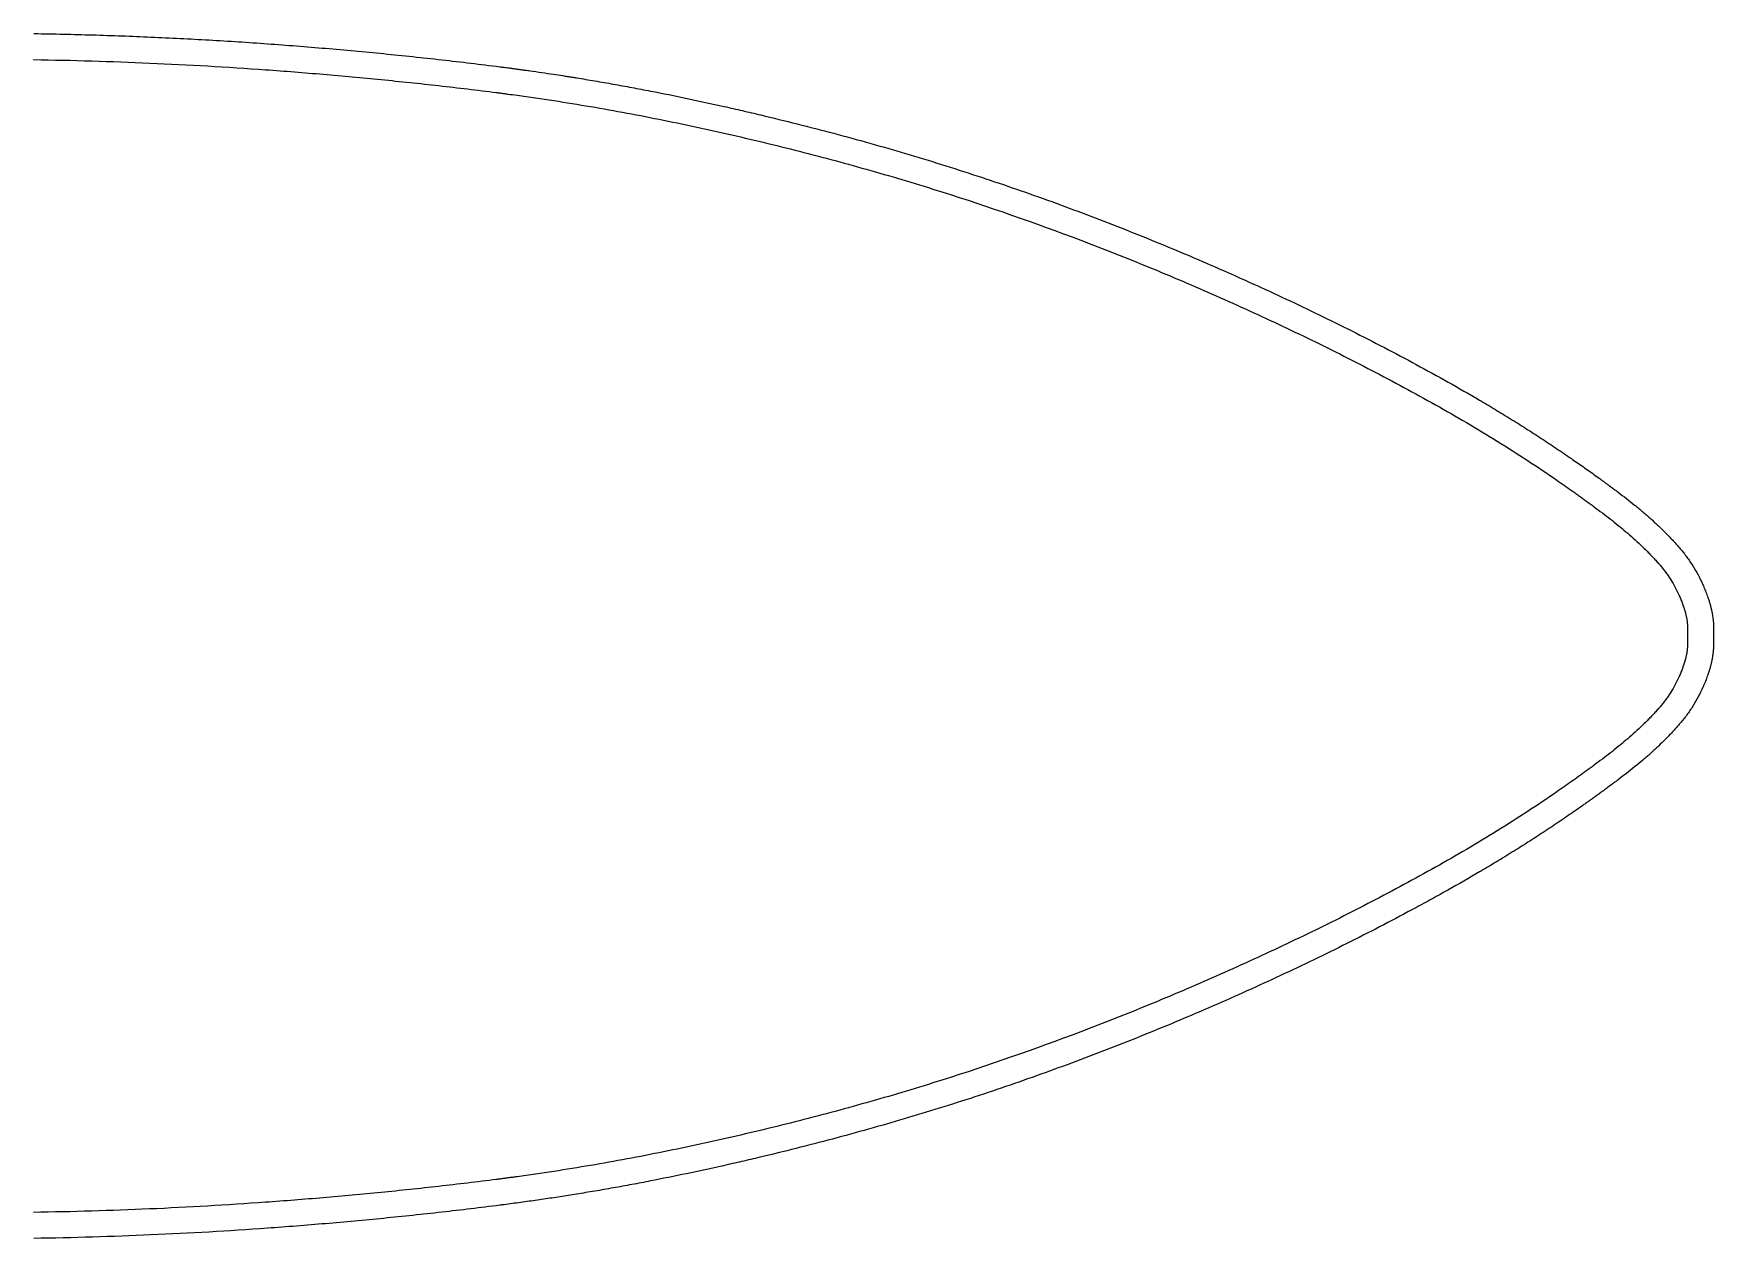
# Model space of a CAD drawing. Header units: inches. Extents: x -1514 to 1282, y -2074 to 286.
# Drawn here: x 628.1 to 724.9, y -204.3 to -134.8 of the extents above; entities that cross this region are included whole.
import ezdxf

# ---------------------------------------------------------------- set-up
doc = ezdxf.new("R2010")
doc.units = ezdxf.units.IN
doc.header["$LTSCALE"] = 0.1
doc.header["$MEASUREMENT"] = 0

msp = doc.modelspace()

# ---------------------------------------------------------------- linework, layer by layer
at = {"color": 4, "linetype": 'Continuous', "lineweight": 25}
for p, q in [((628.12553, -134.84179), (628.13997, -134.842)), ((628.10465, -136.34165), (628.11831, -136.34184)), ((723.44054, -168.87589), (723.44054, -170.24265)), ((724.94054, -168.80884), (724.94054, -170.30967))]:
    msp.add_line(p, q, dxfattribs=at)
for points, knots in [([(628.13997, -134.842), (629.26173, -134.8582), (630.38339, -134.88285), (632.626, -134.94845), (633.74697, -134.98939), (635.98827, -135.08723), (637.10862, -135.14413), (639.3486, -135.27358), (640.46787, -135.34611), (642.70502, -135.50644), (643.82288, -135.59427), (646.05724, -135.78491), (647.17374, -135.8876), (649.40539, -136.1076), (650.52055, -136.22487), (652.7494, -136.47544), (653.86308, -136.60887), (654.97592, -136.75132)], [0, 0, 0, 0, 0.125, 0.125, 0.25, 0.25, 0.375, 0.375, 0.5, 0.5, 0.625, 0.625, 0.75, 0.75, 0.875, 0.875, 1, 1, 1, 1]), ([(628.11831, -136.34184), (630.34697, -136.37403), (634.80299, -136.50522), (640.36879, -136.82751), (644.8129, -137.17673), (648.143, -137.48315), (651.46851, -137.83278), (653.68029, -138.09771), (654.78523, -138.23915)], [0, 0, 0, 0, 0.249997844, 0.499995688, 0.62499461, 0.749993532, 0.874992454, 0.999991376, 0.999991376, 0.999991376, 0.999991376]), ([(655.1035, -136.76769), (655.1942, -136.77941), (655.37547, -136.80284), (655.64709, -136.83863), (655.91827, -136.87488), (656.189, -136.91163), (656.45929, -136.94886), (657.08717, -137.03666), (657.80264, -137.1411), (658.51631, -137.25053), (658.87151, -137.30611), (659.13727, -137.34826), (659.66691, -137.43339), (660.46274, -137.5655), (661.52653, -137.75089), (662.59705, -137.9462), (664.01466, -138.21629), (665.78864, -138.57511), (667.55104, -138.95781), (668.96578, -139.28005), (670.37173, -139.61003), (672.12896, -140.04016), (674.22359, -140.58206), (677.00157, -141.34129), (680.44399, -142.36017), (684.53121, -143.7026), (688.56754, -145.15907), (692.54686, -146.72063), (696.46418, -148.37693), (699.6759, -149.8332), (702.21246, -151.04302), (704.10132, -151.97464), (705.97007, -152.93032), (707.82136, -153.91246), (709.65226, -154.91987), (711.16759, -155.7886), (712.3651, -156.50114), (713.257, -157.04592), (714.13926, -157.59982), (715.0192, -158.1674), (715.89273, -158.74604), (716.58656, -159.21801), (717.10432, -159.5768), (717.44929, -159.81839), (717.79207, -160.06108), (718.13278, -160.30471), (718.35854, -160.46834), (718.47127, -160.55005)], [0, 0, 0, 0, 0.00395672, 0.00790797, 0.01185376, 0.0157941, 0.019729, 0.0236585, 0.04322531, 0.05101469, 0.05490144, 0.05878293, 0.06265916, 0.07811675, 0.09369667, 0.10939992, 0.12522746, 0.15618629, 0.18779651, 0.20339025, 0.21910599, 0.25044266, 0.2819112, 0.31309473, 0.37566848, 0.43823967, 0.50088161, 0.56348007, 0.62588827, 0.68816969, 0.71928181, 0.75038339, 0.78162973, 0.81258378, 0.84369896, 0.87483799, 0.89061294, 0.90601798, 0.92160857, 0.93725921, 0.95293257, 0.96858009, 0.97489642, 0.98119644, 0.98748028, 0.99374809, 1, 1, 1, 1]), ([(654.91193, -138.25541), (655.00086, -138.2669), (655.17914, -138.28994), (655.53211, -138.33644), (656.15238, -138.41993), (657.3895, -138.59404), (659.85952, -138.97233), (663.37367, -139.60051), (667.56724, -140.4818), (671.73529, -141.47379), (675.86604, -142.57014), (681.31596, -144.18149), (686.66984, -146.02721), (691.92248, -148.08619), (695.80942, -149.72774), (699.63985, -151.46335), (702.78226, -152.98535), (705.2594, -154.25142), (707.09941, -155.22732), (708.91976, -156.22889), (710.71495, -157.25821), (712.47941, -158.32122), (714.21351, -159.42538), (715.63513, -160.37991), (716.54565, -161.01598), (716.96425, -161.31328), (717.17264, -161.46221), (717.37902, -161.61094), (717.5197, -161.71292), (717.58962, -161.7636)], [0.000009521, 0.000009521, 0.000009521, 0.000009521, 0.003915637, 0.007821753, 0.015633986, 0.03125845, 0.062507379, 0.125005237, 0.187503095, 0.250000953, 0.312498811, 0.37499667, 0.499992386, 0.562490244, 0.624988102, 0.68748596, 0.749983818, 0.781232747, 0.812481676, 0.843730605, 0.874979534, 0.906228463, 0.937477392, 0.968726321, 0.984350786, 0.988256902, 0.992163018, 0.996069134, 0.99997525, 0.99997525, 0.99997525, 0.99997525]), ([(718.47127, -160.55005), (718.52774, -160.59117), (718.63866, -160.67194), (718.80159, -160.79144), (718.99091, -160.93111), (719.20498, -161.09045), (719.52772, -161.33351), (719.92673, -161.63988), (720.40176, -162.01663), (720.86942, -162.40282), (721.32884, -162.80165), (721.77585, -163.21329), (722.13894, -163.56873), (722.42124, -163.85843), (722.69916, -164.1531), (722.96981, -164.45601), (723.22625, -164.76924), (723.41052, -165.01001), (723.58479, -165.2562), (723.80738, -165.59692), (724.06462, -166.04137), (724.29279, -166.50621), (724.45695, -166.8894), (724.55154, -167.1338), (724.62157, -167.33064), (724.66627, -167.46426), (724.7034, -167.58177), (724.73374, -167.68241), (724.75237, -167.74891), (724.76154, -167.78164)], [0, 0, 0, 0, 0.02163796, 0.04250185, 0.06259182, 0.09451965, 0.12517626, 0.1877593, 0.25035406, 0.31293386, 0.3754715, 0.43847037, 0.50058945, 0.53215967, 0.56308282, 0.62527076, 0.65696873, 0.68718865, 0.71803455, 0.74904391, 0.81115743, 0.87385817, 0.90558216, 0.93693004, 0.95278342, 0.96843966, 0.97928284, 0.9898021, 1, 1, 1, 1]), ([(717.58962, -161.7636), (717.62999, -161.793), (717.71126, -161.85217), (717.86937, -161.9678), (718.14782, -162.17289), (718.53956, -162.46596), (719.00292, -162.82173), (719.45628, -163.18128), (719.89768, -163.54572), (720.32447, -163.91611), (720.73759, -164.29626), (721.07201, -164.62332), (721.33288, -164.89078), (721.52464, -165.0939), (721.70935, -165.29677), (721.8836, -165.49737), (722.04816, -165.69815), (722.20157, -165.89841), (722.34535, -166.10164), (722.52917, -166.38329), (722.74288, -166.75305), (722.93292, -167.14103), (723.06861, -167.45824), (723.14605, -167.65841), (723.20331, -167.81933), (723.23684, -167.91949), (723.26236, -167.99968), (723.278, -168.05046), (723.28922, -168.08804), (723.29691, -168.1145), (723.30557, -168.14498), (723.31238, -168.16926), (723.31565, -168.1809)], [0.000170738, 0.000170738, 0.000170738, 0.000170738, 0.015784217, 0.031397695, 0.062624652, 0.125078566, 0.18753248, 0.249986394, 0.312440308, 0.374894221, 0.437348135, 0.499802049, 0.531029006, 0.562255963, 0.59348292, 0.624709877, 0.655936834, 0.687163791, 0.718390748, 0.749617705, 0.812071619, 0.874525532, 0.905752489, 0.936979446, 0.952592925, 0.968206403, 0.976013142, 0.983819882, 0.987723251, 0.991626621, 0.99552999, 0.99943336, 0.99943336, 0.99943336, 0.99943336]), ([(723.31565, -168.1809), (723.31685, -168.18533), (723.31934, -168.1945), (723.3236, -168.21023), (723.32776, -168.22587), (723.33309, -168.24644), (723.34411, -168.28993), (723.35878, -168.35147), (723.37677, -168.43554), (723.3985, -168.54971), (723.41434, -168.65123), (723.42578, -168.73994), (723.43119, -168.78547), (723.43631, -168.83235), (723.43917, -168.86116), (723.44054, -168.87589)], [0.005480101, 0.005480101, 0.005480101, 0.005480101, 0.019929245, 0.034378389, 0.063276677, 0.092174966, 0.121073254, 0.236666407, 0.352259561, 0.467852714, 0.699039021, 0.756835598, 0.814632174, 0.872428751, 0.930225328, 0.930225328, 0.930225328, 0.930225328]), ([(724.76154, -167.78164), (724.76617, -167.79864), (724.77539, -167.83253), (724.78857, -167.88337), (724.80121, -167.934), (724.81326, -167.98442), (724.83055, -168.06008), (724.85194, -168.16189), (724.87558, -168.28976), (724.89625, -168.4188), (724.91188, -168.53334), (724.92374, -168.63417), (724.93282, -168.72095), (724.93796, -168.77938), (724.94054, -168.80884)], [0, 0, 0, 0, 0.05076164, 0.10117168, 0.15123536, 0.20095802, 0.25034513, 0.37449357, 0.50002426, 0.62392243, 0.74972051, 0.83177867, 0.91519938, 1, 1, 1, 1]), ([(723.44054, -170.24265), (723.43763, -170.27308), (723.43117, -170.33451), (723.42008, -170.42269), (723.40708, -170.51125), (723.39236, -170.59882), (723.37579, -170.68594), (723.36104, -170.75521), (723.34811, -170.81103), (723.33958, -170.84611), (723.33311, -170.87166), (723.32815, -170.89066), (723.32206, -170.91349), (723.31707, -170.93201), (723.31468, -170.94086)], [0.07294902, 0.07294902, 0.07294902, 0.07294902, 0.188148145, 0.30334727, 0.418546395, 0.53374552, 0.648944646, 0.764143771, 0.821743333, 0.879342896, 0.908142677, 0.936942459, 0.96574224, 0.994542021, 0.994542021, 0.994542021, 0.994542021]), ([(724.94054, -170.30967), (724.939, -170.32751), (724.93593, -170.36298), (724.93082, -170.41579), (724.92537, -170.46789), (724.91955, -170.51928), (724.91012, -170.59658), (724.8959, -170.69969), (724.8751, -170.82888), (724.85144, -170.95709), (724.82778, -171.07031), (724.80506, -171.16857), (724.78411, -171.25305), (724.76891, -171.30931), (724.76127, -171.33759)], [0, 0, 0, 0, 0.05133325, 0.10202406, 0.15207626, 0.20149385, 0.25028096, 0.37537746, 0.49997847, 0.62576353, 0.74966055, 0.83225541, 0.91569316, 1, 1, 1, 1]), ([(723.31468, -170.94086), (723.31306, -170.94666), (723.30971, -170.95868), (723.30393, -170.97932), (723.29782, -171.00073), (723.28921, -171.03012), (723.27138, -171.08984), (723.23097, -171.21878), (723.16123, -171.42064), (723.06831, -171.66071), (722.93257, -171.97792), (722.74252, -172.36581), (722.52878, -172.73554), (722.34497, -173.01712), (722.20117, -173.22032), (722.04777, -173.42053), (721.88316, -173.62135), (721.70891, -173.82192), (721.52425, -174.02471), (721.33243, -174.22788), (721.07157, -174.49531), (720.73721, -174.82231), (720.3241, -175.20241), (719.89733, -175.57276), (719.45596, -175.93717), (719.0026, -176.29671), (718.53943, -176.65233), (718.18638, -176.91643), (717.94881, -177.09189), (717.83027, -177.17898), (717.71083, -177.26626), (717.62947, -177.32555), (717.589, -177.35504)], [0.000569762, 0.000569762, 0.000569762, 0.000569762, 0.002521487, 0.004473212, 0.008376661, 0.012280111, 0.01618356, 0.031797359, 0.063024956, 0.094252553, 0.12548015, 0.187935344, 0.250390538, 0.281618135, 0.312845732, 0.344073329, 0.375300926, 0.406528523, 0.43775612, 0.468983717, 0.500211314, 0.562666508, 0.625121701, 0.687576895, 0.750032089, 0.812487283, 0.874942477, 0.937397671, 0.95301147, 0.968625268, 0.984239067, 0.999852865, 0.999852865, 0.999852865, 0.999852865]), ([(724.76127, -171.33759), (724.75584, -171.35709), (724.74489, -171.39645), (724.7276, -171.45583), (724.70948, -171.51614), (724.6905, -171.57738), (724.66163, -171.66783), (724.62166, -171.78731), (724.5522, -171.98257), (724.45861, -172.22463), (724.2961, -172.60468), (724.06885, -173.06891), (723.81105, -173.51541), (723.58588, -173.86053), (723.40892, -174.11045), (723.2222, -174.3541), (722.96407, -174.66888), (722.69259, -174.97225), (722.41495, -175.26631), (722.13378, -175.55461), (721.77224, -175.90831), (721.32672, -176.31841), (720.86823, -176.71637), (720.40092, -177.10224), (719.92608, -177.47882), (719.52727, -177.78501), (719.20469, -178.02796), (718.96394, -178.20712), (718.71839, -178.38805), (718.55515, -178.50701), (718.47127, -178.56814)], [0, 0, 0, 0, 0.00607269, 0.01226018, 0.01856306, 0.02498187, 0.03151715, 0.04709142, 0.06285747, 0.09387431, 0.12525789, 0.18757416, 0.25013529, 0.28170795, 0.31310363, 0.34362407, 0.37564154, 0.43792099, 0.46872737, 0.50014749, 0.56199528, 0.62471816, 0.68716583, 0.74973706, 0.81230469, 0.87486397, 0.90550442, 0.93742728, 0.9678441, 1, 1, 1, 1]), ([(717.589, -177.35504), (717.55404, -177.38042), (717.48371, -177.43146), (717.34612, -177.53107), (717.10329, -177.70579), (716.61632, -178.05287), (715.63501, -178.73835), (714.21381, -179.69262), (712.4796, -180.79685), (710.71515, -181.85986), (708.92005, -182.88913), (707.09961, -183.89075), (705.25969, -184.8666), (702.7825, -186.1327), (699.64014, -187.65469), (695.80972, -189.39028), (691.92281, -191.03183), (686.67018, -193.0908), (681.31624, -194.93658), (675.86653, -196.5478), (671.73544, -197.64431), (667.56754, -198.63626), (663.37397, -199.51757), (659.85979, -200.14572), (657.38988, -200.52407), (656.24099, -200.68569), (655.70966, -200.75781), (655.44461, -200.79326), (655.17975, -200.82799), (655.00079, -200.8512), (654.9116, -200.86276)], [0.000021327, 0.000021327, 0.000021327, 0.000021327, 0.001974383, 0.003927438, 0.007833549, 0.01564577, 0.031270213, 0.062519099, 0.093767985, 0.125016871, 0.156265757, 0.187514643, 0.218763529, 0.250012415, 0.312510186, 0.375007958, 0.43750573, 0.500003502, 0.624999046, 0.687496817, 0.749994589, 0.812492361, 0.874990133, 0.937487905, 0.968736791, 0.984361234, 0.988267344, 0.992173455, 0.996079566, 0.999985677, 0.999985677, 0.999985677, 0.999985677]), ([(718.47127, -178.56814), (718.40879, -178.61349), (718.28375, -178.70424), (718.09555, -178.83982), (717.90672, -178.9751), (717.71722, -179.11005), (717.52705, -179.24467), (717.27242, -179.42386), (717.01664, -179.60227), (716.53718, -179.93376), (715.8951, -180.37056), (715.02103, -180.9496), (714.14009, -181.51785), (713.25594, -182.07294), (712.36163, -182.61917), (711.1594, -183.3344), (709.94436, -184.0308), (708.71853, -184.71206), (707.4881, -185.38277), (705.93029, -186.20865), (704.04674, -187.17101), (702.14304, -188.10886), (699.58904, -189.32536), (696.36011, -190.78695), (692.42783, -192.44609), (688.4411, -194.00668), (684.40566, -195.4587), (680.34078, -196.78975), (676.22621, -198.00475), (672.76735, -198.92236), (670.31823, -199.52091), (668.92286, -199.84799), (667.51681, -200.16787), (665.76431, -200.54807), (663.99886, -200.90493), (662.58698, -201.1738), (661.51953, -201.36848), (660.45875, -201.55329), (659.59616, -201.69647), (658.92949, -201.80307), (658.4562, -201.87697), (657.98147, -201.94931), (657.50531, -202.0201), (657.02773, -202.08933), (656.54871, -202.15703), (656.06827, -202.22314), (655.58643, -202.28781), (655.26461, -202.32954), (655.1035, -202.35043)], [0, 0, 0, 0, 0.00346644, 0.00693775, 0.01041396, 0.01389508, 0.01738114, 0.02087216, 0.0278692, 0.03137525, 0.04702482, 0.06270019, 0.07837695, 0.09399354, 0.10944688, 0.1252733, 0.15655543, 0.17200829, 0.18785168, 0.21903442, 0.25051614, 0.28187054, 0.31320268, 0.3758274, 0.4384492, 0.50112823, 0.56374579, 0.62614226, 0.68781848, 0.75055999, 0.78164107, 0.79724564, 0.81272978, 0.84416962, 0.87496579, 0.89074728, 0.90640539, 0.92194108, 0.93735531, 0.94424837, 0.95115809, 0.95808454, 0.96502783, 0.97198805, 0.97896529, 0.98595964, 0.99297118, 1, 1, 1, 1]), ([(654.78523, -200.87898), (653.67952, -201.02051), (651.46635, -201.2856), (648.13778, -201.63551), (644.80405, -201.94217), (640.35601, -202.29149), (634.79156, -202.61341), (630.33372, -202.74443), (628.10451, -202.77648)], [0.00000862, 0.00000862, 0.00000862, 0.00000862, 0.12507205, 0.25013547, 0.37519889, 0.50026231, 0.75038916, 1.000516, 1.000516, 1.000516, 1.000516]), ([(654.97592, -202.36681), (653.86311, -202.50925), (652.74914, -202.64272), (650.5196, -202.89336), (649.40401, -203.01067), (647.17136, -203.23075), (646.05427, -203.33349), (643.81867, -203.5242), (642.70049, -203.61203), (639.34478, -203.85246), (637.10609, -203.98212), (632.62068, -204.17789), (630.37396, -204.24401), (628.12553, -204.27634)], [0, 0, 0, 0, 0.125, 0.125, 0.25, 0.25, 0.375, 0.375, 0.5, 0.5, 0.75, 0.75, 1.00053632, 1.00053632, 1.00053632, 1.00053632])]:
    msp.add_open_spline(points, degree=3, knots=knots, dxfattribs=at)
for points in [[(654.97592, -136.75132), (655.01845, -136.75678), (655.06098, -136.76224), (655.1035, -136.76769)], [(654.78523, -138.23915), (654.79579, -138.24051), (654.81691, -138.24322), (654.84858, -138.24728), (654.88026, -138.25135), (654.90137, -138.25406), (654.91193, -138.25541)], [(654.9116, -200.86276), (654.90107, -200.86411), (654.88001, -200.86681), (654.84842, -200.87087), (654.81683, -200.87492), (654.79577, -200.87762), (654.78523, -200.87898)], [(655.1035, -202.35043), (655.06098, -202.35589), (655.01845, -202.36135), (654.97592, -202.36681)]]:
    msp.add_open_spline(points, degree=3, dxfattribs=at)

doc.saveas('drawing.dxf')
